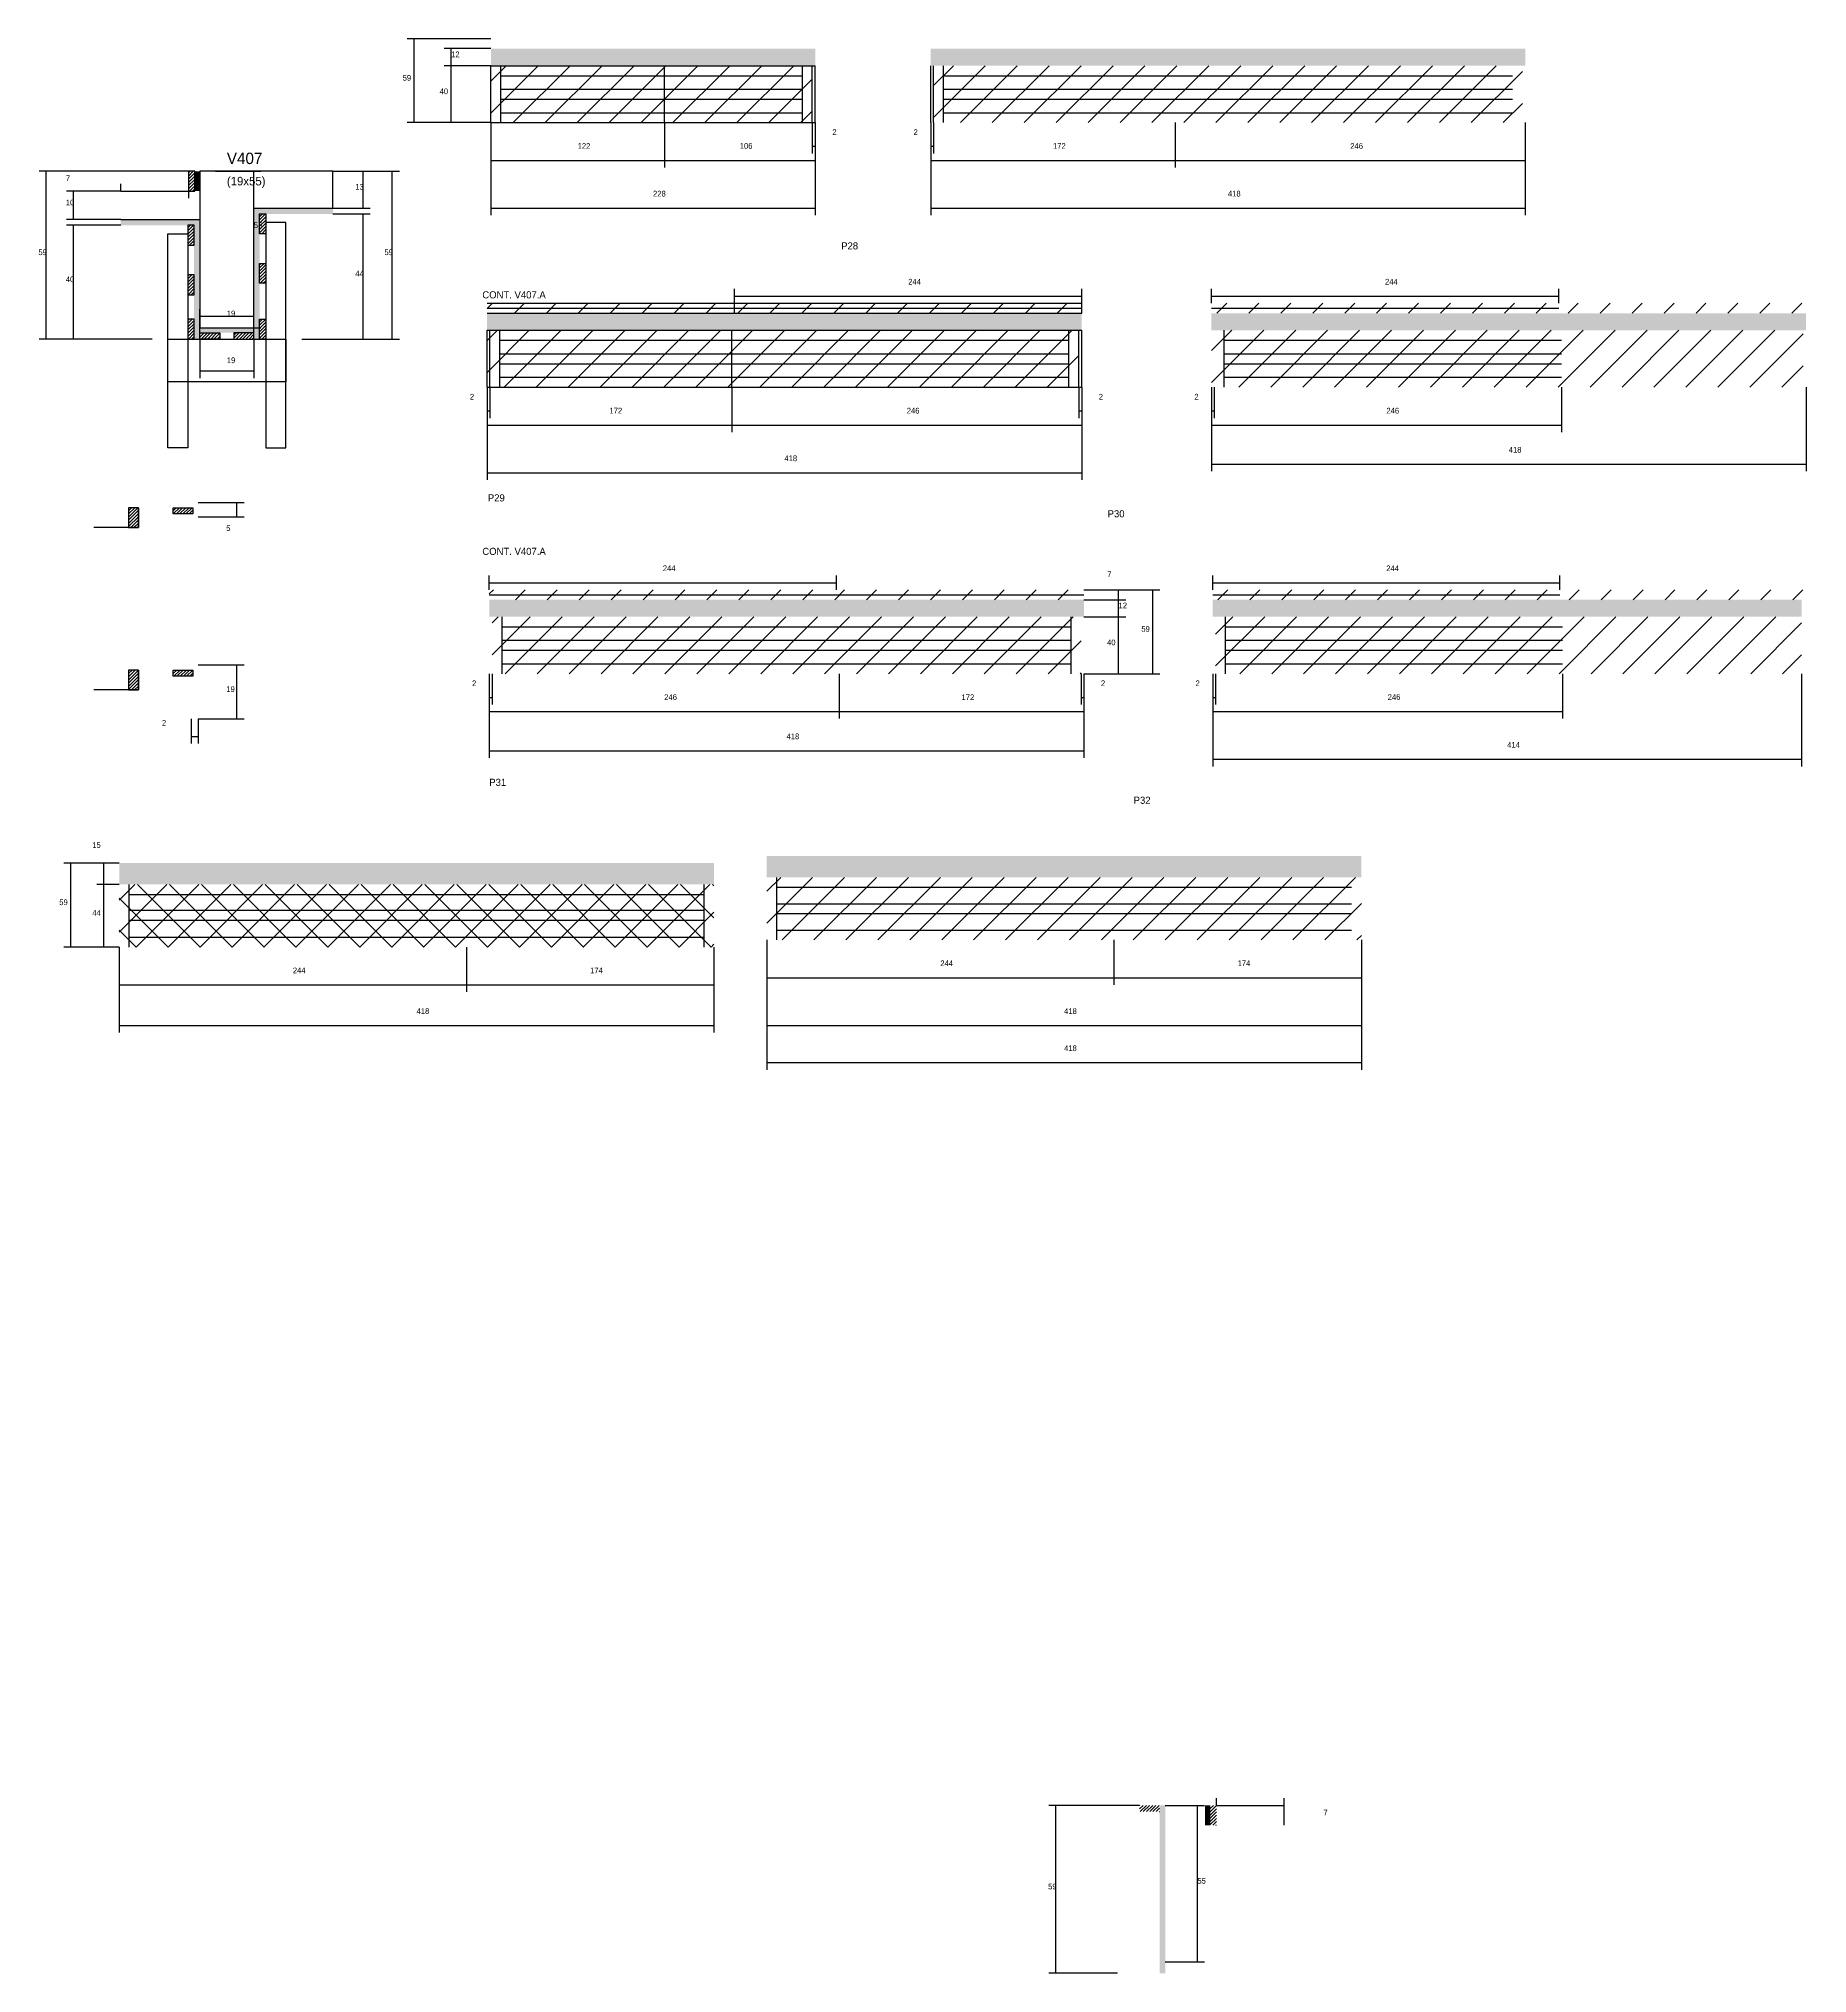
# Model space of a CAD drawing. Header units: metres. Extents: x 4803 to 6047, y 3320 to 4680.
import ezdxf

# ---------------------------------------------------------------- set-up
doc = ezdxf.new("R2010")
doc.units = ezdxf.units.M
for name, color, linetype in [('CONCRETO', 251, 'Continuous'), ('COTA', 241, 'Continuous'), ('Hachura', 253, 'Continuous'), ('Madeira', 126, 'Continuous'), ('NOMENCLATURA', 7, 'Continuous'), ('Painéis', 200, 'Continuous'), ('REAPROVEITAMENTO', 251, 'Continuous'), ('SARR_2.2x7', 40, 'Continuous'), ('SARR_3.5x7', 81, 'Continuous'), ('Texto Seção', 7, 'Continuous')]:
    doc.layers.add(name, color=color, linetype=linetype)

msp = doc.modelspace()

# ---------------------------------------------------------------- hatches: boundary and pattern name
at = {"layer": 'COTA'}
h = msp.add_hatch(dxfattribs=at)
h.set_pattern_fill('AR-CONC', scale=0.03)
h.paths.add_polyline_path([(5349.1, 4672.5), (5121.1, 4672.5), (5121.1, 4672.5), (5121.1, 4660.5), (5121.1, 4660.5), (5349.1, 4660.5), (5349.1, 4660.5), (5349.1, 4672.5)])
h = msp.add_hatch(dxfattribs=at)
h.set_pattern_fill('AR-CONC', scale=0.03)
h.paths.add_polyline_path([(5430.3, 4672.5), (5848.3, 4672.5), (5848.3, 4672.5), (5848.3, 4660.5), (5848.3, 4660.5), (5430.3, 4660.5), (5430.3, 4660.5), (5430.3, 4672.5)])
h = msp.add_hatch(dxfattribs=at)
h.set_pattern_fill('AR-CONC', scale=0.03)
h.paths.add_polyline_path([(5118.5, 4486.6), (5536.5, 4486.6), (5536.5, 4486.6), (5536.5, 4474.6), (5536.5, 4474.6), (5118.5, 4474.6), (5118.5, 4474.6), (5118.5, 4486.6)])
h = msp.add_hatch(dxfattribs=at)
h.set_pattern_fill('AR-CONC', scale=0.03)
h.paths.add_polyline_path([(6045.7, 4486.6), (5627.7, 4486.6), (5627.7, 4486.6), (5627.7, 4474.6), (5627.7, 4474.6), (6045.7, 4474.6), (6045.7, 4474.6), (6045.7, 4486.6)])
h = msp.add_hatch(dxfattribs=at)
h.set_pattern_fill('AR-CONC', scale=0.03)
h.paths.add_polyline_path([(5538, 4285.2), (5120, 4285.2), (5120, 4285.2), (5120, 4273.2), (5120, 4273.2), (5538, 4273.2), (5538, 4273.2), (5538, 4285.2)])
h = msp.add_hatch(dxfattribs=at)
h.set_pattern_fill('AR-CONC', scale=0.03)
h.paths.add_polyline_path([(6042.6, 4285.2), (5628.6, 4285.2), (5628.6, 4285.2), (5628.6, 4273.2), (5628.6, 4273.2), (6042.6, 4273.2), (6042.6, 4273.2), (6042.6, 4285.2)])
h = msp.add_hatch(dxfattribs=at)
h.set_pattern_fill('AR-CONC', scale=0.03)
h.paths.add_polyline_path([(5277.9, 4100.1), (4859.9, 4100.1), (4859.9, 4100.1), (4859.9, 4085.1), (4859.9, 4085.1), (5277.9, 4085.1), (5277.9, 4085.1), (5277.9, 4100.1)])
h = msp.add_hatch(dxfattribs=at)
h.set_pattern_fill('AR-CONC', scale=0.03)
h.paths.add_polyline_path([(5733.1, 4105.1), (5315.1, 4105.1), (5315.1, 4105.1), (5315.1, 4090.1), (5315.1, 4090.1), (5733.1, 4090.1), (5733.1, 4090.1), (5733.1, 4105.1)])
at = {"layer": 'Hachura'}
h = msp.add_hatch(dxfattribs=at)
h.set_pattern_fill('ANSI31', scale=0.5)
h.paths.add_polyline_path([(4908.5, 4572.4), (4912.9, 4572.4), (4912.9, 4572.4), (4912.9, 4586.4), (4912.9, 4586.4), (4908.5, 4586.4), (4908.5, 4586.4), (4908.5, 4572.4)])
h = msp.add_hatch(color=8, dxfattribs=at)
h.dxf.hatch_style = 1
h.paths.add_polyline_path([(4912.9, 4586.4), (4916.5, 4586.4), (4916.5, 4586.4), (4916.5, 4572.4), (4916.5, 4572.4), (4912.9, 4572.4), (4912.9, 4572.4), (4912.9, 4586.4)])
h = msp.add_hatch(color=8, dxfattribs=at)
h.dxf.hatch_style = 1
h.paths.add_polyline_path([(5010.1, 4556.4), (5010.1, 4560.4), (5010.1, 4560.4), (4954.5, 4560.4), (4954.5, 4560.4), (4954.5, 4556.4), (4954.5, 4556.4), (5010.1, 4556.4)])
h = msp.add_hatch(color=8, dxfattribs=at)
h.dxf.hatch_style = 1
h.paths.add_polyline_path([(4958.5, 4556.4), (4954.5, 4556.4), (4954.5, 4556.4), (4954.5, 4468.4), (4954.5, 4468.4), (4958.5, 4468.4), (4958.5, 4468.4), (4958.5, 4556.4)])
h = msp.add_hatch(dxfattribs=at)
h.set_pattern_fill('ANSI31', scale=0.5)
h.paths.add_polyline_path([(4962.9, 4542.4), (4958.5, 4542.4), (4958.5, 4542.4), (4958.5, 4556.4), (4958.5, 4556.4), (4962.9, 4556.4), (4962.9, 4556.4), (4962.9, 4542.4)])
h = msp.add_hatch(color=8, dxfattribs=at)
h.dxf.hatch_style = 1
h.paths.add_polyline_path([(4916.5, 4548.4), (4916.5, 4552.4), (4916.5, 4552.4), (4860.9, 4552.4), (4860.9, 4552.4), (4860.9, 4548.4), (4860.9, 4548.4), (4916.5, 4548.4)])
h = msp.add_hatch(dxfattribs=at)
h.set_pattern_fill('ANSI31', scale=0.5)
h.paths.add_polyline_path([(4908.1, 4534.4), (4912.5, 4534.4), (4912.5, 4534.4), (4912.5, 4548.4), (4912.5, 4548.4), (4908.1, 4548.4), (4908.1, 4548.4), (4908.1, 4534.4)])
h = msp.add_hatch(color=8, dxfattribs=at)
h.dxf.hatch_style = 1
h.paths.add_polyline_path([(4916.5, 4548.4), (4912.5, 4548.4), (4912.5, 4548.4), (4912.5, 4468.4), (4912.5, 4468.4), (4916.5, 4468.4), (4916.5, 4468.4), (4916.5, 4548.4)])
h = msp.add_hatch(dxfattribs=at)
h.set_pattern_fill('ANSI31', scale=0.5)
h.paths.add_polyline_path([(4962.9, 4507.6), (4958.5, 4507.6), (4958.5, 4507.6), (4958.5, 4521.6), (4958.5, 4521.6), (4962.9, 4521.6), (4962.9, 4521.6), (4962.9, 4507.6)])
h = msp.add_hatch(dxfattribs=at)
h.set_pattern_fill('ANSI31', scale=0.5)
h.paths.add_polyline_path([(4908.1, 4499.6), (4912.5, 4499.6), (4912.5, 4499.6), (4912.5, 4513.6), (4912.5, 4513.6), (4908.1, 4513.6), (4908.1, 4513.6), (4908.1, 4499.6)])
h = msp.add_hatch(dxfattribs=at)
h.set_pattern_fill('ANSI31', scale=0.5)
h.paths.add_polyline_path([(4908.1, 4468.4), (4912.5, 4468.4), (4912.5, 4468.4), (4912.5, 4482.4), (4912.5, 4482.4), (4908.1, 4482.4), (4908.1, 4482.4), (4908.1, 4468.4)])
h = msp.add_hatch(color=8, dxfattribs=at)
h.dxf.hatch_style = 1
h.paths.add_polyline_path([(4954.5, 4472.8), (4954.5, 4476.4), (4954.5, 4476.4), (4916.5, 4476.4), (4916.5, 4476.4), (4916.5, 4472.8), (4916.5, 4472.8), (4954.5, 4472.8)])
h = msp.add_hatch(dxfattribs=at)
h.set_pattern_fill('ANSI31', scale=0.5)
h.paths.add_polyline_path([(4962.9, 4468.4), (4958.5, 4468.4), (4958.5, 4468.4), (4958.5, 4482.4), (4958.5, 4482.4), (4962.9, 4482.4), (4962.9, 4482.4), (4962.9, 4468.4)])
h = msp.add_hatch(dxfattribs=at)
h.set_pattern_fill('ANSI31', scale=0.5)
h.paths.add_polyline_path([(4916.5, 4468.4), (4916.5, 4472.8), (4916.5, 4472.8), (4930.5, 4472.8), (4930.5, 4472.8), (4930.5, 4468.4), (4930.5, 4468.4), (4916.5, 4468.4)])
h = msp.add_hatch(dxfattribs=at)
h.set_pattern_fill('ANSI31', scale=0.5)
h.paths.add_polyline_path([(4954.5, 4468.4), (4954.5, 4472.8), (4954.5, 4472.8), (4940.5, 4472.8), (4940.5, 4472.8), (4940.5, 4468.4), (4940.5, 4468.4), (4954.5, 4468.4)])
h = msp.add_hatch(dxfattribs=at)
h.set_pattern_fill('ANSI31', scale=0.5)
h.paths.add_polyline_path([(4873.4, 4349.9), (4866.4, 4349.9), (4866.4, 4335.9), (4873.4, 4335.9)])
h = msp.add_hatch(dxfattribs=at)
h.set_pattern_fill('ANSI31', scale=0.5)
h.paths.add_polyline_path([(4897.8, 4349.9), (4897.8, 4345.5), (4897.8, 4345.5), (4911.7, 4345.5), (4911.7, 4345.5), (4911.7, 4349.9), (4911.7, 4349.9), (4897.8, 4349.9)])
h = msp.add_hatch(dxfattribs=at)
h.set_pattern_fill('ANSI31', scale=0.5)
h.paths.add_polyline_path([(4873.4, 4235.8), (4866.4, 4235.8), (4866.4, 4221.8), (4873.4, 4221.8)])
h = msp.add_hatch(dxfattribs=at)
h.set_pattern_fill('ANSI31', scale=0.5)
h.paths.add_polyline_path([(4897.8, 4235.8), (4897.8, 4231.4), (4897.8, 4231.4), (4911.7, 4231.4), (4911.7, 4231.4), (4911.7, 4235.8), (4911.7, 4235.8), (4897.8, 4235.8)])
h = msp.add_hatch(dxfattribs=at)
h.set_pattern_fill('ANSI31', scale=0.5)
h.paths.add_polyline_path([(5591.2, 3433.5), (5591.2, 3437.9), (5591.2, 3437.9), (5577.2, 3437.9), (5577.2, 3437.9), (5577.2, 3433.5), (5577.2, 3433.5), (5591.2, 3433.5)])
h = msp.add_hatch(color=8, dxfattribs=at)
h.dxf.hatch_style = 1
h.paths.add_polyline_path([(5591.2, 3437.9), (5595.2, 3437.9), (5595.2, 3437.9), (5595.2, 3319.9), (5595.2, 3319.9), (5591.2, 3319.9), (5591.2, 3319.9), (5591.2, 3437.9)])
h = msp.add_hatch(color=8, dxfattribs=at)
h.dxf.hatch_style = 1
h.paths.add_polyline_path([(5626.8, 3437.9), (5623.2, 3437.9), (5623.2, 3437.9), (5623.2, 3423.9), (5623.2, 3423.9), (5626.8, 3423.9), (5626.8, 3423.9), (5626.8, 3437.9)])
h = msp.add_hatch(dxfattribs=at)
h.set_pattern_fill('ANSI31', scale=0.5)
h.paths.add_polyline_path([(5631.2, 3423.9), (5626.8, 3423.9), (5626.8, 3423.9), (5626.8, 3437.9), (5626.8, 3437.9), (5631.2, 3437.9), (5631.2, 3437.9), (5631.2, 3423.9)])
at = {"layer": 'REAPROVEITAMENTO'}
h = msp.add_hatch(dxfattribs=at)
h.set_pattern_fill('ANSI31', scale=5)
h.paths.add_polyline_path([(5347.1, 4620.5), (5347.1, 4660.5), (5347.1, 4660.5), (5121.1, 4660.5), (5121.1, 4660.5), (5121.1, 4620.5), (5121.1, 4620.5), (5347.1, 4620.5)])
h = msp.add_hatch(dxfattribs=at)
h.set_pattern_fill('ANSI31', scale=5)
h.paths.add_polyline_path([(5846.3, 4620.5), (5846.3, 4660.5), (5846.3, 4660.5), (5432.3, 4660.5), (5432.3, 4660.5), (5432.3, 4620.5), (5432.3, 4620.5), (5846.3, 4620.5)])
h = msp.add_hatch(dxfattribs=at)
h.set_pattern_fill('ANSI31', scale=5)
h.paths.add_polyline_path([(5536.5, 4493.6), (5118.5, 4493.6), (5118.5, 4493.6), (5118.5, 4486.6), (5118.5, 4486.6), (5536.5, 4486.6), (5536.5, 4486.6), (5536.5, 4493.6)])
h = msp.add_hatch(dxfattribs=at)
h.set_pattern_fill('ANSI31', scale=5)
h.paths.add_polyline_path([(6045.7, 4493.6), (5627.7, 4493.6), (5627.7, 4493.6), (5627.7, 4486.6), (5627.7, 4486.6), (6045.7, 4486.6), (6045.7, 4486.6), (6045.7, 4493.6)])
h = msp.add_hatch(dxfattribs=at)
h.set_pattern_fill('ANSI31', scale=5)
h.paths.add_polyline_path([(5534.5, 4434.6), (5534.5, 4474.6), (5534.5, 4474.6), (5118.5, 4474.6), (5118.5, 4474.6), (5118.5, 4434.6), (5118.5, 4434.6), (5534.5, 4434.6)])
h = msp.add_hatch(dxfattribs=at)
h.set_pattern_fill('ANSI31', scale=5)
h.paths.add_polyline_path([(6043.7, 4434.6), (6043.7, 4474.6), (6043.7, 4474.6), (5627.7, 4474.6), (5627.7, 4474.6), (5627.7, 4434.6), (5627.7, 4434.6), (6043.7, 4434.6)])
h = msp.add_hatch(dxfattribs=at)
h.set_pattern_fill('ANSI31', scale=5)
h.paths.add_polyline_path([(5538, 4292.2), (5120, 4292.2), (5120, 4292.2), (5120, 4285.2), (5120, 4285.2), (5538, 4285.2), (5538, 4285.2), (5538, 4292.2)])
h = msp.add_hatch(dxfattribs=at)
h.set_pattern_fill('ANSI31', scale=5)
h.paths.add_polyline_path([(6046.6, 4292.2), (5628.6, 4292.2), (5628.6, 4292.2), (5628.6, 4285.2), (5628.6, 4285.2), (6046.6, 4285.2), (6046.6, 4285.2), (6046.6, 4292.2)])
h = msp.add_hatch(dxfattribs=at)
h.set_pattern_fill('ANSI31', scale=5)
h.paths.add_polyline_path([(5536, 4233.2), (5536, 4273.2), (5536, 4273.2), (5122, 4273.2), (5122, 4273.2), (5122, 4233.2), (5122, 4233.2), (5536, 4233.2)])
h = msp.add_hatch(dxfattribs=at)
h.set_pattern_fill('ANSI31', scale=5)
h.paths.add_polyline_path([(6042.6, 4233.2), (6042.6, 4273.2), (6042.6, 4273.2), (5630.6, 4273.2), (5630.6, 4273.2), (5630.6, 4233.2), (5630.6, 4233.2), (6042.6, 4233.2)])
h = msp.add_hatch(dxfattribs=at)
h.set_pattern_fill('ANSI37', scale=5)
h.paths.add_polyline_path([(5277.9, 4041.1), (5277.9, 4085.1), (5277.9, 4085.1), (4859.9, 4085.1), (4859.9, 4085.1), (4859.9, 4041.1), (4859.9, 4041.1), (5277.9, 4041.1)])
h = msp.add_hatch(dxfattribs=at)
h.set_pattern_fill('ANSI31', scale=5)
h.paths.add_polyline_path([(5733.1, 4046.1), (5733.1, 4090.1), (5733.1, 4090.1), (5315.1, 4090.1), (5315.1, 4090.1), (5315.1, 4046.1), (5315.1, 4046.1), (5733.1, 4046.1)])

# ---------------------------------------------------------------- linework, layer by layer
at = {"layer": 'CONCRETO'}
msp.add_lwpolyline([(5010.1, 4560.4), (5010.1, 4586.4), (4954.5, 4586.4), (4954.5, 4586.4), (4916.5, 4586.4), (4916.5, 4476.4), (4954.5, 4476.4), (4954.5, 4560.4)], close=True, dxfattribs=at)
at = {"layer": 'COTA'}
for p, q in [((5121.1, 4679.5), (5062.3, 4679.5)), ((5067.3, 4620.5), (5067.3, 4679.5)), ((5121.1, 4672.5), (5088.2, 4672.5)), ((5093.2, 4660.5), (5093.2, 4672.5)), ((5121.1, 4660.5), (5088.2, 4660.5)), ((5121.1, 4660.5), (5088.2, 4660.5)), ((5093.2, 4620.5), (5093.2, 4660.5)), ((5121.1, 4620.5), (5062.3, 4620.5)), ((5121.1, 4620.5), (5088.2, 4620.5)), ((5121.1, 4620.5), (5121.1, 4589)), ((5121.1, 4620.5), (5121.1, 4555.5)), ((5243.1, 4620.5), (5243.1, 4589)), ((5243.1, 4620.5), (5243.1, 4589)), ((5347.1, 4620.5), (5347.1, 4598.9)), ((5349.1, 4620.5), (5349.1, 4589)), ((5349.1, 4620.5), (5349.1, 4555.5)), ((5349.1, 4620.5), (5349.1, 4598.9)), ((5430.3, 4620.5), (5430.3, 4589)), ((5430.3, 4620.5), (5430.3, 4555.5)), ((5430.3, 4620.5), (5430.3, 4598.9)), ((5432.3, 4620.5), (5432.3, 4598.9)), ((5602.3, 4620.5), (5602.3, 4589)), ((5602.3, 4620.5), (5602.3, 4589)), ((5848.3, 4620.5), (5848.3, 4589)), ((5848.3, 4620.5), (5848.3, 4555.5)), ((5347.1, 4603.9), (5349.1, 4603.9)), ((5430.3, 4603.9), (5432.3, 4603.9)), ((4908.5, 4586.4), (4803.5, 4586.4)), ((4808.5, 4468.4), (4808.5, 4586.4)), ((4908.5, 4586.4), (4908.5, 4567.4)), ((4927.5, 4586.4), (4959.5, 4586.4)), ((4954.5, 4476.4), (4954.5, 4586.4)), ((5010.1, 4586.4), (5036.3, 4586.4)), ((5010.1, 4586.4), (5056.8, 4586.4)), ((5031.3, 4560.4), (5031.3, 4586.4)), ((5051.8, 4468.4), (5051.8, 4586.4)), ((5121.1, 4594), (5243.1, 4594)), ((5243.1, 4594), (5349.1, 4594)), ((5430.3, 4594), (5602.3, 4594)), ((5602.3, 4594), (5848.3, 4594)), ((4860.9, 4572.4), (4822.8, 4572.4)), ((4827.8, 4552.4), (4827.8, 4572.4)), ((4860.9, 4572.4), (4860.9, 4577.4)), ((4860.9, 4572.4), (4908.5, 4572.4)), ((5010.1, 4560.4), (5036.3, 4560.4)), ((5010.1, 4556.4), (5036.3, 4556.4)), ((5031.3, 4468.4), (5031.3, 4556.4)), ((5121.1, 4560.5), (5349.1, 4560.5)), ((5430.3, 4560.5), (5848.3, 4560.5)), ((4860.9, 4552.4), (4822.8, 4552.4)), ((4860.9, 4548.4), (4822.8, 4548.4)), ((4827.8, 4468.4), (4827.8, 4548.4)), ((5292.5, 4493.6), (5292.5, 4503.6)), ((5536.5, 4493.6), (5536.5, 4503.6)), ((5627.7, 4493.6), (5627.7, 4503.6)), ((5871.8, 4493.6), (5871.8, 4503.6)), ((4916.5, 4468.4), (4916.5, 4489.4)), ((4954.5, 4468.4), (4954.5, 4489.4)), ((5292.5, 4498.6), (5536.5, 4498.6)), ((5627.7, 4498.6), (5871.8, 4498.6)), ((4916.5, 4484.4), (4954.5, 4484.4)), ((4927.5, 4476.4), (4959.5, 4476.4)), ((4882.9, 4468.4), (4803.5, 4468.4)), ((4882.9, 4468.4), (4822.8, 4468.4)), ((4916.5, 4468.4), (4916.5, 4441)), ((4954.5, 4468.4), (4954.5, 4441)), ((4988.1, 4468.4), (5036.3, 4468.4)), ((5012.7, 4468.4), (5056.8, 4468.4)), ((4916.5, 4446), (4954.5, 4446)), ((5118.5, 4434.6), (5118.5, 4403)), ((5118.5, 4434.6), (5118.5, 4369.5)), ((5118.5, 4434.6), (5118.5, 4412.9)), ((5120.5, 4434.6), (5120.5, 4412.9)), ((5290.5, 4434.6), (5290.5, 4403)), ((5290.5, 4434.6), (5290.5, 4403)), ((5534.5, 4434.6), (5534.5, 4412.9)), ((5536.5, 4434.6), (5536.5, 4403)), ((5536.5, 4434.6), (5536.5, 4369.5)), ((5536.5, 4434.6), (5536.5, 4412.9)), ((5627.7, 4434.6), (5627.7, 4403)), ((5627.7, 4434.6), (5627.7, 4375.5)), ((5627.7, 4434.6), (5627.7, 4412.9)), ((5629.7, 4434.6), (5629.7, 4412.9)), ((5873.7, 4434.6), (5873.7, 4403)), ((6045.7, 4434.6), (6045.7, 4375.5)), ((5118.5, 4417.9), (5120.5, 4417.9)), ((5118.5, 4408), (5290.5, 4408)), ((5290.5, 4408), (5536.5, 4408)), ((5534.5, 4417.9), (5536.5, 4417.9)), ((5627.7, 4417.9), (5629.7, 4417.9)), ((5627.7, 4408), (5873.7, 4408)), ((5627.7, 4380.5), (6045.7, 4380.5)), ((5118.5, 4374.5), (5536.5, 4374.5)), ((4915.3, 4353.5), (4947.6, 4353.5)), ((4942.6, 4343.5), (4942.6, 4353.5)), ((4915.3, 4343.5), (4947.6, 4343.5)), ((5120, 4292.2), (5120, 4302.2)), ((5120, 4297.2), (5364, 4297.2)), ((5364, 4292.2), (5364, 4302.2)), ((5628.6, 4292.2), (5628.6, 4302.2)), ((5628.6, 4297.2), (5872.6, 4297.2)), ((5872.6, 4292.2), (5872.6, 4302.2)), ((5538, 4292.2), (5567.4, 4292.2)), ((5538, 4292.2), (5591.5, 4292.2)), ((5538, 4285.2), (5567.4, 4285.2)), ((5538, 4285.2), (5567.4, 4285.2)), ((5562.4, 4285.2), (5562.4, 4292.2)), ((5562.4, 4273.2), (5562.4, 4285.2)), ((5586.5, 4233.2), (5586.5, 4292.2)), ((5538, 4273.2), (5567.4, 4273.2)), ((5538, 4273.2), (5567.4, 4273.2)), ((5562.4, 4233.2), (5562.4, 4273.2)), ((4915.3, 4239.4), (4947.6, 4239.4)), ((4942.6, 4201.4), (4942.6, 4239.4)), ((5120, 4233.2), (5120, 4201.7)), ((5120, 4233.2), (5120, 4174.1)), ((5120, 4233.2), (5120, 4211.5)), ((5122, 4233.2), (5122, 4211.5)), ((5366, 4233.2), (5366, 4201.7)), ((5366, 4233.2), (5366, 4201.7)), ((5536, 4233.2), (5536, 4211.5)), ((5538, 4233.2), (5538, 4201.7)), ((5538, 4233.2), (5538, 4174.1)), ((5538, 4233.2), (5538, 4211.5)), ((5538, 4233.2), (5567.4, 4233.2)), ((5538, 4233.2), (5591.5, 4233.2)), ((5628.6, 4233.2), (5628.6, 4201.7)), ((5628.6, 4233.2), (5628.6, 4168.1)), ((5628.6, 4233.2), (5628.6, 4211.5)), ((5630.6, 4233.2), (5630.6, 4211.5)), ((5874.6, 4233.2), (5874.6, 4201.7)), ((6042.6, 4233.2), (6042.6, 4168.1)), ((5120, 4216.5), (5122, 4216.5)), ((5536, 4216.5), (5538, 4216.5)), ((5628.6, 4216.5), (5630.6, 4216.5)), ((4910.3, 4201.4), (4910.3, 4184.2)), ((4915.3, 4201.4), (4947.6, 4201.4)), ((4915.3, 4201.4), (4915.3, 4184.2)), ((5120, 4206.7), (5366, 4206.7)), ((5366, 4206.7), (5538, 4206.7)), ((5628.6, 4206.7), (5874.6, 4206.7)), ((4910.3, 4189.2), (4915.3, 4189.2)), ((5120, 4179.1), (5538, 4179.1)), ((5628.6, 4173.1), (6042.6, 4173.1)), ((4859.9, 4100.1), (4820.8, 4100.1)), ((4825.8, 4041.1), (4825.8, 4100.1)), ((4859.9, 4100.1), (4844, 4100.1)), ((4849, 4085.1), (4849, 4100.1)), ((4859.9, 4085.1), (4844, 4085.1)), ((4859.9, 4085.1), (4844, 4085.1)), ((4849, 4041.1), (4849, 4085.1)), ((4859.9, 4041.1), (4820.8, 4041.1)), ((4859.9, 4041.1), (4844, 4041.1)), ((4859.9, 4041.1), (4859.9, 4009.6)), ((4859.9, 4041.1), (4859.9, 3981)), ((5103.9, 4041.1), (5103.9, 4009.6)), ((5103.9, 4041.1), (5103.9, 4009.6)), ((5277.9, 4041.1), (5277.9, 4009.6)), ((5277.9, 4041.1), (5277.9, 3981)), ((5315.1, 4046.1), (5315.1, 4014.6)), ((5315.1, 4046.1), (5315.1, 3981)), ((5315.1, 4046.1), (5315.1, 3954.9)), ((5559.1, 4046.1), (5559.1, 4014.6)), ((5559.1, 4046.1), (5559.1, 4014.6)), ((5733.1, 4046.1), (5733.1, 4014.6)), ((5733.1, 4046.1), (5733.1, 3981)), ((5733.1, 4046.1), (5733.1, 3954.9)), ((4859.9, 4014.6), (5103.9, 4014.6)), ((5103.9, 4014.6), (5277.9, 4014.6)), ((5315.1, 4019.6), (5559.1, 4019.6)), ((5559.1, 4019.6), (5733.1, 4019.6)), ((4859.9, 3986), (5277.9, 3986)), ((5315.1, 3986), (5733.1, 3986)), ((5315.1, 3959.9), (5733.1, 3959.9)), ((5631.2, 3437.9), (5631.2, 3442.9)), ((5678.8, 3423.9), (5678.8, 3442.9)), ((5577.2, 3437.9), (5513.4, 3437.9)), ((5518.4, 3319.9), (5518.4, 3437.9)), ((5595.2, 3437.9), (5622.8, 3437.9)), ((5617.8, 3327.9), (5617.8, 3437.9)), ((5631.2, 3437.9), (5678.8, 3437.9)), ((5561.6, 3319.9), (5513.4, 3319.9)), ((5595.2, 3327.9), (5622.8, 3327.9))]:
    msp.add_line(p, q, dxfattribs=at)
at = {"layer": 'Madeira'}
for points in [[(4908.5, 4572.4), (4912.9, 4572.4), (4912.9, 4586.4), (4908.5, 4586.4)], [(4962.9, 4542.4), (4958.5, 4542.4), (4958.5, 4556.4), (4962.9, 4556.4)], [(4908.1, 4534.4), (4912.5, 4534.4), (4912.5, 4548.4), (4908.1, 4548.4)], [(4962.9, 4507.6), (4958.5, 4507.6), (4958.5, 4521.6), (4962.9, 4521.6)], [(4908.1, 4499.6), (4912.5, 4499.6), (4912.5, 4513.6), (4908.1, 4513.6)], [(4908.1, 4468.4), (4912.5, 4468.4), (4912.5, 4482.4), (4908.1, 4482.4)], [(4962.9, 4468.4), (4958.5, 4468.4), (4958.5, 4482.4), (4962.9, 4482.4)], [(4916.5, 4468.4), (4916.5, 4472.8), (4930.5, 4472.8), (4930.5, 4468.4)], [(4954.5, 4468.4), (4954.5, 4472.8), (4940.5, 4472.8), (4940.5, 4468.4)], [(4873.4, 4335.9), (4873.4, 4349.9), (4866.4, 4349.9), (4866.4, 4335.9)], [(4897.8, 4349.9), (4911.7, 4349.9), (4911.7, 4345.5), (4897.8, 4345.5)], [(4873.4, 4221.8), (4873.4, 4235.8), (4866.4, 4235.8), (4866.4, 4221.8)], [(4897.8, 4235.8), (4911.7, 4235.8), (4911.7, 4231.4), (4897.8, 4231.4)]]:
    msp.add_lwpolyline(points, close=True, dxfattribs=at)
for points in [[(4873.4, 4349.9), (4873.4, 4335.9), (4841.9, 4335.9)], [(4873.4, 4235.8), (4873.4, 4221.8), (4841.9, 4221.8)]]:
    msp.add_lwpolyline(points, dxfattribs=at)
at = {"layer": 'Painéis'}
for p, q in [((5121.1, 4660.5), (5349.1, 4660.5)), ((5121.1, 4620.5), (5121.1, 4660.5)), ((5243.1, 4620.5), (5243.1, 4660.5)), ((5347.1, 4620.5), (5347.1, 4660.5)), ((5349.1, 4620.5), (5349.1, 4660.5)), ((5430.3, 4620.5), (5430.3, 4660.5)), ((5432.3, 4620.5), (5432.3, 4660.5)), ((5121.1, 4620.5), (5349.1, 4620.5)), ((4954.5, 4560.4), (5010.1, 4560.4)), ((4860.9, 4552.4), (4916.5, 4552.4)), ((5118.5, 4493.6), (5536.5, 4493.6)), ((5292.5, 4486.6), (5292.5, 4493.6)), ((5536.5, 4486.6), (5536.5, 4493.6)), ((4916.5, 4476.4), (4954.5, 4476.4)), ((5118.5, 4486.6), (5536.5, 4486.6)), ((5118.5, 4474.6), (5536.5, 4474.6)), ((5118.5, 4434.6), (5118.5, 4474.6)), ((5120.5, 4434.6), (5120.5, 4474.6)), ((5290.5, 4434.6), (5290.5, 4474.6)), ((5534.5, 4434.6), (5534.5, 4474.6)), ((5536.5, 4434.6), (5536.5, 4474.6)), ((5118.5, 4434.6), (5536.5, 4434.6))]:
    msp.add_line(p, q, dxfattribs=at)
at = {"layer": 'SARR_2.2x7'}
for p, q in [((5128.1, 4620.5), (5128.1, 4660.5)), ((5128.1, 4653.5), (5243.1, 4653.5)), ((5243.1, 4653.5), (5340.1, 4653.5)), ((5340.1, 4620.5), (5340.1, 4660.5)), ((5439.3, 4620.5), (5439.3, 4660.5)), ((5439.3, 4653.5), (5602.3, 4653.5)), ((5602.3, 4653.5), (5839.3, 4653.5)), ((5128.1, 4644), (5243.1, 4644)), ((5128.1, 4637), (5243.1, 4637)), ((5243.1, 4644), (5340.1, 4644)), ((5243.1, 4637), (5340.1, 4637)), ((5439.3, 4644), (5602.3, 4644)), ((5439.3, 4637), (5602.3, 4637)), ((5602.3, 4644), (5839.3, 4644)), ((5602.3, 4637), (5839.3, 4637)), ((5128.1, 4627.5), (5243.1, 4627.5)), ((5243.1, 4627.5), (5340.1, 4627.5)), ((5439.3, 4627.5), (5602.3, 4627.5)), ((5602.3, 4627.5), (5839.3, 4627.5)), ((5118.5, 4490.1), (5292.5, 4490.1)), ((5292.5, 4490.1), (5536.5, 4490.1)), ((5627.7, 4490.1), (5871.8, 4490.1)), ((5127.5, 4434.6), (5127.5, 4474.6)), ((5527.5, 4434.6), (5527.5, 4474.6)), ((5636.7, 4434.6), (5636.7, 4474.6)), ((5127.5, 4467.6), (5290.5, 4467.6)), ((5290.5, 4467.6), (5527.5, 4467.6)), ((5636.7, 4467.6), (5873.7, 4467.6)), ((5127.5, 4458.1), (5290.5, 4458.1)), ((5127.5, 4451.1), (5290.5, 4451.1)), ((5290.5, 4458.1), (5527.5, 4458.1)), ((5290.5, 4451.1), (5527.5, 4451.1)), ((5636.7, 4458.1), (5873.7, 4458.1)), ((5636.7, 4451.1), (5873.7, 4451.1)), ((5127.5, 4441.6), (5290.5, 4441.6)), ((5290.5, 4441.6), (5527.5, 4441.6)), ((5636.7, 4441.6), (5873.7, 4441.6)), ((5120, 4288.7), (5364, 4288.7)), ((5364, 4288.7), (5538, 4288.7)), ((5628.6, 4288.7), (5872.6, 4288.7)), ((5129, 4233.2), (5129, 4273.2)), ((5529, 4233.2), (5529, 4273.2)), ((5637.6, 4233.2), (5637.6, 4273.2)), ((5129, 4266.2), (5366, 4266.2)), ((5129, 4256.7), (5366, 4256.7)), ((5366, 4266.2), (5529, 4266.2)), ((5366, 4256.7), (5529, 4256.7)), ((5637.6, 4266.2), (5874.6, 4266.2)), ((5637.6, 4256.7), (5874.6, 4256.7)), ((5129, 4249.7), (5366, 4249.7)), ((5366, 4249.7), (5529, 4249.7)), ((5637.6, 4249.7), (5874.6, 4249.7)), ((5129, 4240.2), (5366, 4240.2)), ((5366, 4240.2), (5529, 4240.2)), ((5637.6, 4240.2), (5874.6, 4240.2)), ((4866.9, 4041.1), (4866.9, 4085.1)), ((5271, 4041.1), (5271, 4085.1)), ((5322.1, 4046.1), (5322.1, 4090.1)), ((5322.1, 4083.1), (5559.1, 4083.1)), ((5559.1, 4083.1), (5726.2, 4083.1)), ((4866.9, 4078.1), (5103.9, 4078.1)), ((4866.9, 4067.1), (5103.9, 4067.1)), ((5103.9, 4078.1), (5271, 4078.1)), ((5103.9, 4067.1), (5271, 4067.1)), ((5322.1, 4071.6), (5559.1, 4071.6)), ((5559.1, 4071.6), (5726.2, 4071.6)), ((4866.9, 4060.1), (5103.9, 4060.1)), ((5103.9, 4060.1), (5271, 4060.1)), ((5322.1, 4064.6), (5559.1, 4064.6)), ((5322.1, 4053.1), (5559.1, 4053.1)), ((5559.1, 4064.6), (5726.2, 4064.6)), ((5559.1, 4053.1), (5726.2, 4053.1)), ((4866.9, 4048.1), (5103.9, 4048.1)), ((5103.9, 4048.1), (5271, 4048.1))]:
    msp.add_line(p, q, dxfattribs=at)
at = {"layer": 'SARR_3.5x7'}
for points in [[(4894.1, 4542.4), (4908.1, 4542.4), (4908.1, 4392), (4894.1, 4392)], [(4976.9, 4550.4), (4962.9, 4550.4), (4962.9, 4392), (4976.9, 4392)], [(4894.1, 4468.4), (4976.9, 4468.4), (4976.9, 4438.4), (4894.1, 4438.4)]]:
    msp.add_lwpolyline(points, close=True, dxfattribs=at)

# ---------------------------------------------------------------- texts
at = {"layer": 'COTA'}
for s, p in [('12', (5093.2, 4666.5)), ('59', (5059.1, 4650)), ('40', (5085.1, 4640.5)), ('2', (5361.2, 4611.9)), ('2', (5418.3, 4611.9)), ('122', (5182.1, 4602.1)), ('106', (5296.1, 4602.1)), ('172', (5516.3, 4602.1)), ('246', (5725.3, 4602.1)), ('7', (4822.3, 4579.4)), ('13', (5025.8, 4573.4)), ('228', (5235.1, 4568.6)), ('418', (5639.3, 4568.6)), ('10', (4822.3, 4562.4)), ('55', (4954.5, 4546.4)), ('59', (4803, 4527.4)), ('59', (5046.3, 4527.4)), ('44', (5025.8, 4512.4)), ('40', (4822.3, 4508.4)), ('244', (5414.5, 4506.7)), ('244', (5749.7, 4506.7)), ('19', (4935.5, 4484.4)), ('19', (4935.5, 4451.5)), ('2', (5106.4, 4425.9)), ('172', (5204.5, 4416.1)), ('246', (5413.5, 4416.1)), ('2', (5548.5, 4425.9)), ('2', (5615.7, 4425.9)), ('246', (5750.7, 4416.1)), ('418', (5836.7, 4388.6)), ('418', (5327.5, 4382.6)), ('5', (4935.1, 4333.5)), ('244', (5242, 4305.3)), ('7', (5554.4, 4301.1)), ('244', (5750.6, 4305.3)), ('12', (5562.4, 4279.2)), ('40', (5554.3, 4253.2)), ('59', (5578.4, 4262.7)), ('2', (5107.9, 4224.5)), ('2', (5550, 4224.5)), ('2', (5616.5, 4224.5)), ('19', (4935.1, 4220.4)), ('246', (5243, 4214.8)), ('172', (5452, 4214.7)), ('246', (5751.6, 4214.8)), ('2', (4889.9, 4196.7)), ('418', (5329, 4187.2)), ('414', (5835.6, 4181.2)), ('15', (4840.9, 4110.8)), ('59', (4817.7, 4070.6)), ('44', (4840.9, 4063.1)), ('244', (4981.9, 4022.7)), ('174', (5190.9, 4022.7)), ('244', (5437.1, 4027.7)), ('174', (5646.1, 4027.7)), ('418', (5068.9, 3994.1)), ('418', (5524.1, 3994.1)), ('418', (5524.1, 3968)), ('7', (5706.4, 3430.9)), ('55', (5617.8, 3382.9)), ('59', (5512.9, 3378.9))]:
    msp.add_text(s, height=4, dxfattribs=at).set_placement(p)
at = {"layer": 'NOMENCLATURA'}
for s, p in [('P28', (5367.4, 4531.4)), ('P29', (5119, 4354.3)), ('P30', (5554.7, 4343.1)), ('P31', (5120, 4154.4)), ('P32', (5573, 4141.8))]:
    msp.add_text(s, height=5, dxfattribs=at).set_placement(p)
at = {"layer": 'Texto Seção'}
for s, height, p in [('V407', 8, (4935.5, 4591.4)), ('(19x55)', 6, (4935.5, 4576.4)), ('CONT. V407.A', 5, (5115.1, 4497)), ('CONT. V407.A', 5, (5115.1, 4316.7))]:
    msp.add_text(s, height=height, dxfattribs=at).set_placement(p)

doc.saveas('drawing.dxf')
